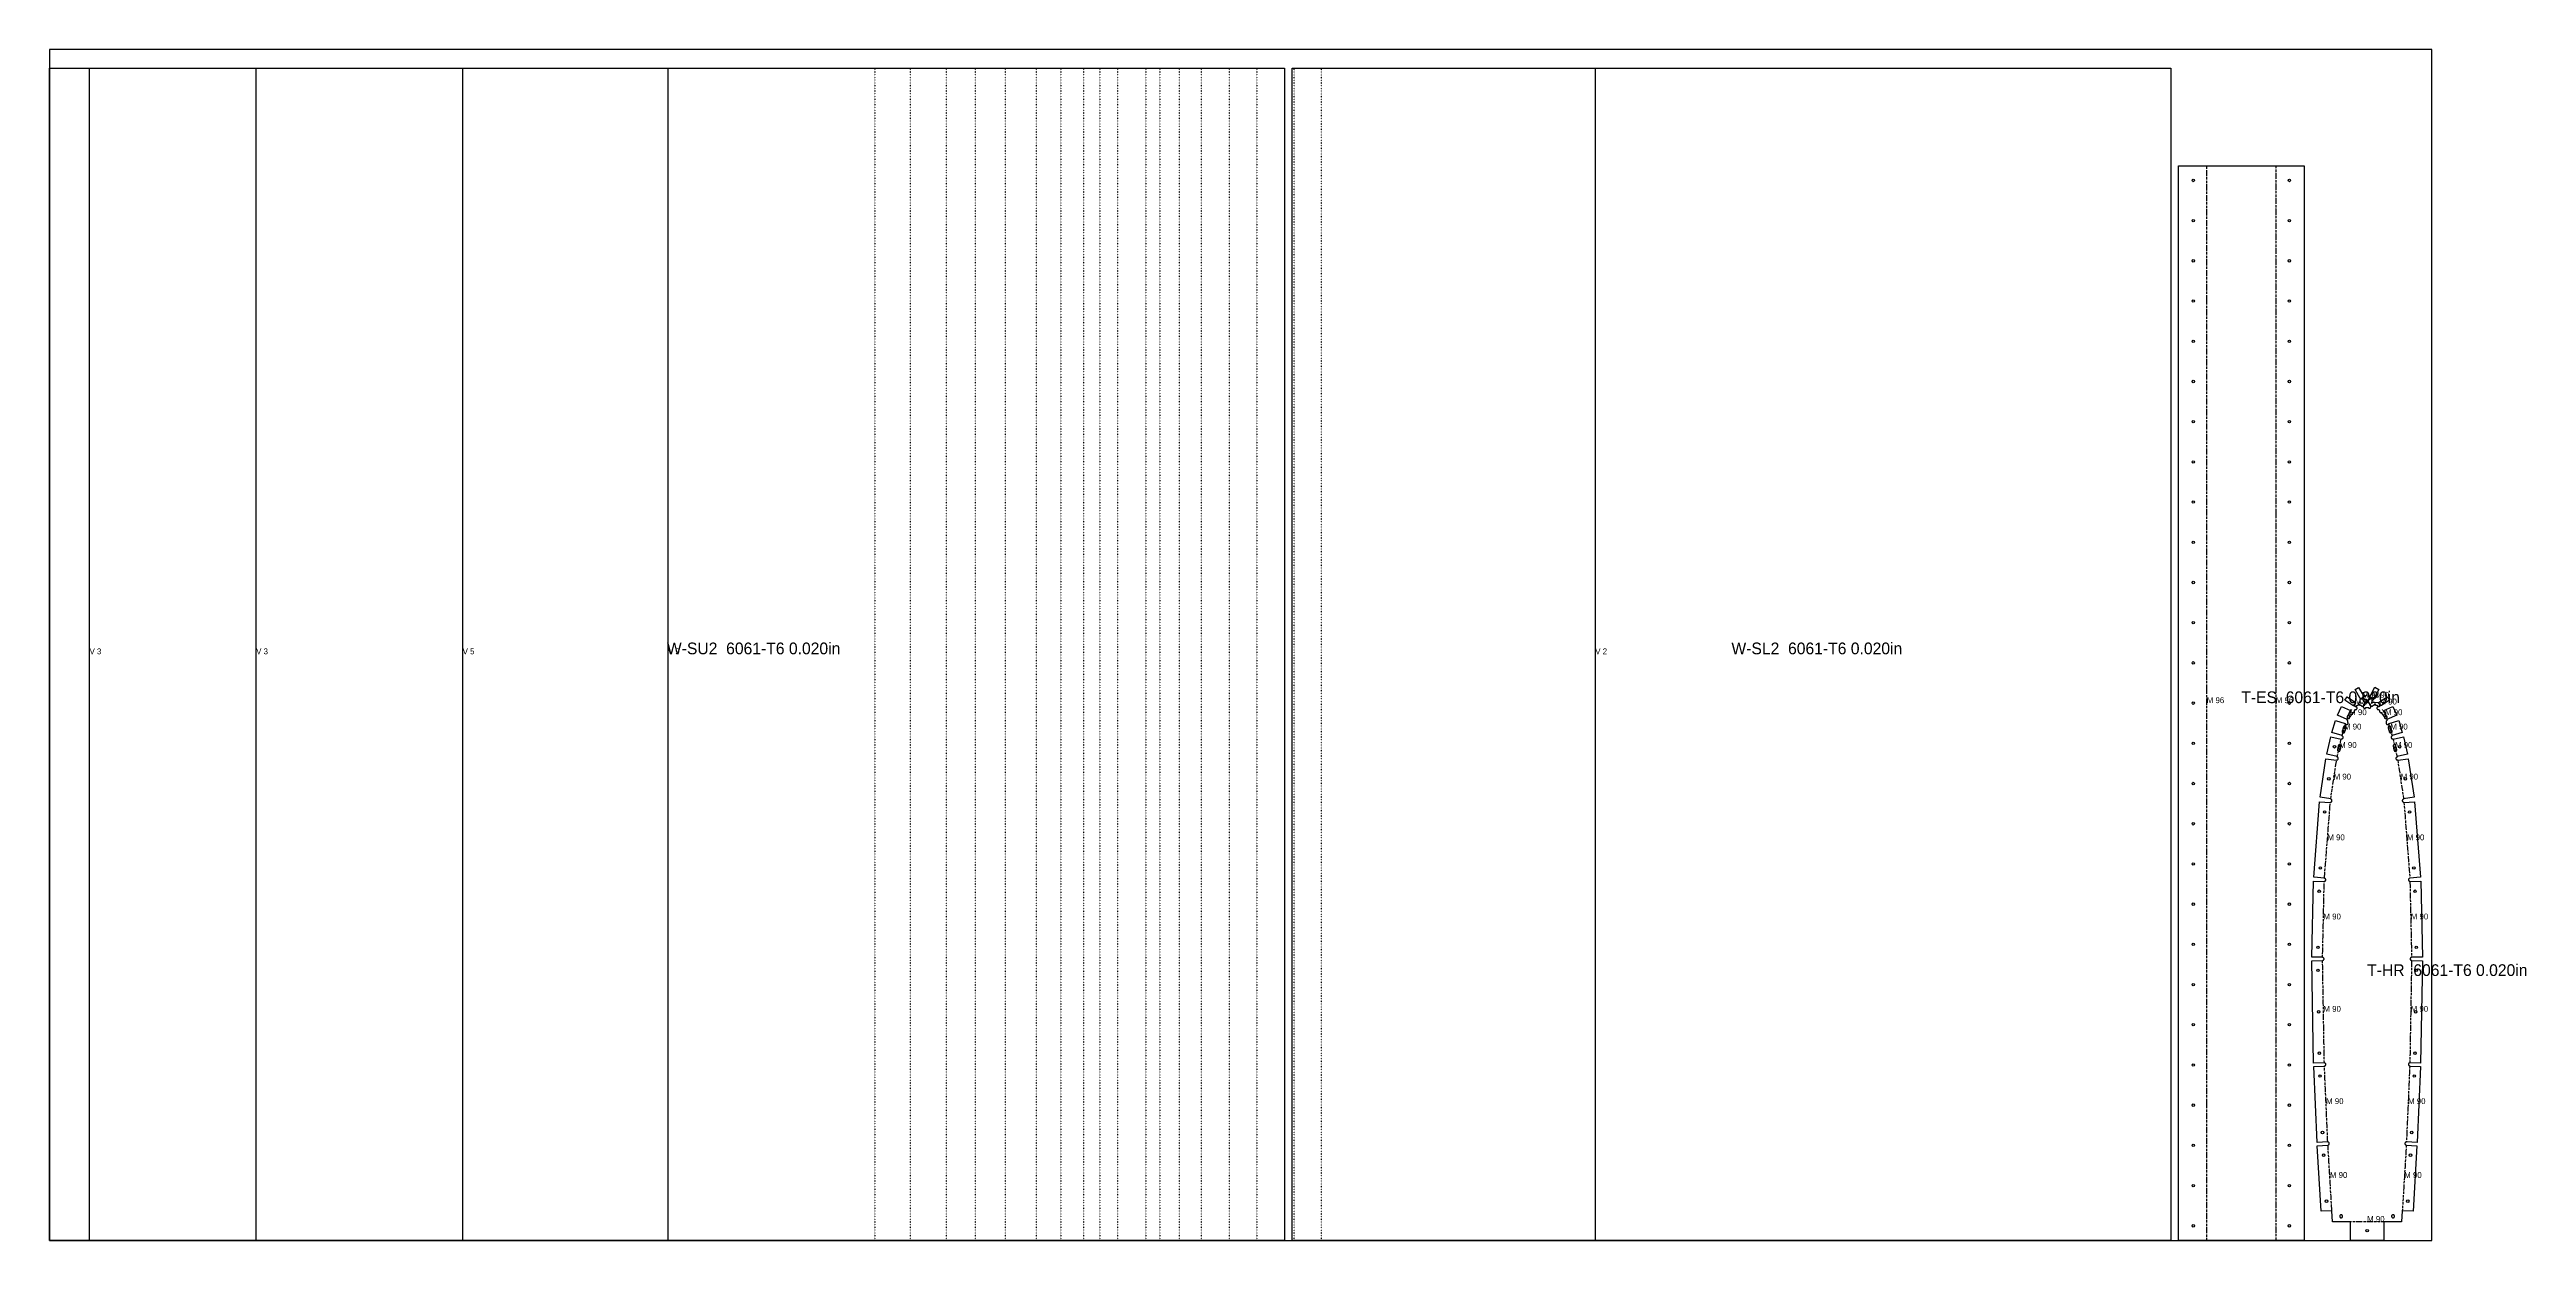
# Model space of a CAD drawing. Header units: millimetres. Extents: x 0 to 2535, y 0 to 1219.
import ezdxf

# ---------------------------------------------------------------- set-up
doc = ezdxf.new("R2010")
doc.units = ezdxf.units.MM
for name, pattern in [('DASHDOT', [3.556, 2.54, -0.508, 0, -0.508]), ('DASHED', [1.524, 1.27, -0.254]), ('DOT', [0.508, 0, -0.508])]:
    doc.linetypes.add(name, pattern=pattern)
for name, color, linetype in [('CUT', 7, 'CONTINUOUS'), ('ETCH', 8, 'CONTINUOUS'), ('HOLE', 6, 'CONTINUOUS'), ('MOUNTAIN', 5, 'DASHDOT'), ('ROLL', 3, 'DOT'), ('VALLEY', 1, 'DASHED')]:
    doc.layers.add(name, color=color, linetype=linetype)

msp = doc.modelspace()

# ---------------------------------------------------------------- linework, layer by layer
at = {"layer": 'CUT'}
for points in [[(1178.5, 0), (1178.5, 0), (0, 0), (0, 1200), (1263.7, 1200), (1263.7, 0), (1207.3, 0), (1178.5, 0)], [(1273.7, 0), (1273.7, 0), (1271.7, 0), (1271.7, 1200), (2170.8, 1200), (2170.8, 0), (1301.9, 0), (1273.7, 0)], [(2178.8, 1100), (2307.2, 1100), (2307.2, 0), (2178.8, 0), (2178.8, 1100)], [(2359, 547.3), (2359.1, 547.2), (2359.3, 547.1), (2359.4, 547), (2359.5, 547), (2359.6, 546.9), (2359.8, 546.9), (2359.9, 546.8), (2360.1, 546.8), (2360.2, 546.8), (2360.4, 546.8), (2360.5, 546.9), (2360.7, 546.9), (2360.8, 547), (2360.9, 547), (2361, 547.1), (2361.2, 547.2), (2361.3, 547.3), (2361.4, 547.4), (2361.4, 547.5), (2361.5, 547.7), (2361.6, 547.8), (2361.6, 547.9), (2361.6, 548), (2361.6, 548), (2361.8, 547.9), (2361.9, 547.9), (2362.1, 547.9), (2362.2, 547.9), (2362.4, 547.9), (2362.5, 548), (2362.7, 548), (2362.8, 548.1), (2362.9, 548.2), (2363, 548.3), (2363.1, 548.4), (2363.2, 548.5), (2363.3, 548.6), (2363.4, 548.7), (2363.4, 548.9), (2363.5, 549), (2363.5, 549.1), (2363.5, 548.9), (2363.6, 548.8), (2363.6, 548.6), (2363.7, 548.5), (2363.8, 548.4), (2363.9, 548.3), (2364, 548.2), (2364.2, 548.1), (2364.3, 548.1), (2364.4, 548), (2364.6, 548), (2364.7, 547.9), (2364.9, 547.9), (2365, 547.9), (2365.1, 547.9), (2365.3, 547.9), (2365.4, 548), (2365.5, 548), (2365.5, 548), (2365.5, 547.8), (2365.6, 547.7), (2365.7, 547.6), (2365.7, 547.4), (2365.8, 547.3), (2365.9, 547.2), (2366.1, 547.1), (2366.2, 547), (2366.3, 547), (2366.4, 546.9), (2366.6, 546.9), (2366.7, 546.8), (2366.9, 546.8), (2367, 546.8), (2367.2, 546.8), (2367.3, 546.9), (2367.5, 546.9), (2367.6, 547), (2367.7, 547), (2367.8, 547.1), (2368, 547.2), (2368.1, 547.3), (2368.2, 547.4), (2368.2, 547.5), (2368.3, 547.7), (2368.4, 547.8), (2368.4, 547.9), (2368.4, 548.1), (2368.5, 548.2), (2368.5, 548.4), (2368.4, 548.5), (2368.4, 548.7), (2368.4, 548.8), (2368.3, 549), (2368.3, 549.1), (2368.2, 549.1), (2368.3, 549.1), (2368.4, 549.1), (2368.6, 549.2), (2368.7, 549.2), (2368.9, 549.3), (2369, 549.3), (2369.1, 549.4), (2369.2, 549.5), (2369.3, 549.6), (2369.4, 549.7), (2369.5, 549.8), (2369.6, 550), (2369.6, 550.1), (2369.7, 550.2), (2369.7, 550.4), (2369.7, 550.5), (2369.7, 550.7), (2369.7, 550.8), (2369.7, 550.9), (2369.8, 550.9), (2369.9, 550.9), (2370.1, 551), (2370.2, 551.1), (2370.3, 551.2), (2370.4, 551.2), (2370.5, 551.3), (2370.6, 551.5), (2370.7, 551.6), (2370.8, 551.7), (2370.8, 551.8), (2370.9, 552), (2370.9, 552.1), (2370.9, 552.3), (2370.9, 552.4), (2370.9, 552.6), (2370.9, 552.7), (2370.8, 552.9), (2370.8, 553), (2370.7, 553.1), (2370.6, 553.2), (2370.6, 553.4), (2370.5, 553.5), (2370.3, 553.6), (2370.2, 553.6), (2370.1, 553.7), (2370, 553.8), (2369.8, 553.8), (2369.7, 553.8), (2369.5, 553.9), (2369.4, 553.9), (2369.2, 553.9), (2369.1, 553.8), (2368.9, 553.8), (2368.9, 553.8), (2368.9, 553.8), (2368.8, 553.9), (2368.8, 554.1), (2368.7, 554.2), (2368.6, 554.3), (2368.5, 554.4), (2368.4, 554.5), (2368.3, 554.6), (2368.2, 554.7), (2368.1, 554.8), (2367.9, 554.9), (2367.8, 554.9), (2367.6, 554.9), (2367.5, 554.9), (2367.4, 554.9), (2367.2, 554.9), (2367.1, 554.9), (2366.9, 554.9), (2366.8, 554.8), (2366.7, 554.7), (2366.5, 554.7), (2366.4, 554.6), (2366.3, 554.5), (2366.2, 554.4), (2366.1, 554.2), (2366.1, 554.1), (2366, 554), (2366, 553.8), (2366, 553.8), (2365.9, 553.9), (2365.9, 554.1), (2365.8, 554.2), (2365.7, 554.3), (2365.6, 554.4), (2365.5, 554.5), (2365.4, 554.6), (2365.3, 554.7), (2365.2, 554.8), (2365, 554.9), (2364.9, 554.9), (2364.7, 554.9), (2364.6, 554.9), (2364.5, 554.9), (2359.4, 563.9), (2363.1, 566), (2368.6, 556.6), (2368.6, 556.6), (2368.5, 556.5), (2368.4, 556.4), (2368.4, 556.3), (2368.3, 556.1), (2368.2, 556), (2368.2, 555.9), (2368.2, 555.7), (2368.1, 555.6), (2368.1, 555.4), (2368.2, 555.3), (2368.2, 555.1), (2368.2, 555), (2368.3, 554.8), (2368.3, 554.7), (2368.4, 554.6), (2368.5, 554.5), (2368.6, 554.4), (2368.7, 554.3), (2368.9, 554.2), (2369, 554.1), (2369.1, 554.1), (2369.3, 554), (2369.4, 554), (2369.5, 554), (2369.7, 554), (2369.8, 554), (2370, 554), (2370.1, 554.1), (2370.2, 554.1), (2370.2, 554), (2370.2, 553.9), (2370.3, 553.8), (2370.4, 553.6), (2370.4, 553.5), (2370.5, 553.4), (2370.6, 553.3), (2370.8, 553.2), (2370.9, 553.1), (2371, 553), (2371.1, 553), (2371.3, 552.9), (2371.4, 552.9), (2371.6, 552.9), (2371.7, 552.9), (2371.9, 552.9), (2372, 552.9), (2372.1, 553), (2372.3, 553), (2372.4, 553.1), (2372.5, 553.2), (2372.7, 553.3), (2372.8, 553.4), (2372.9, 553.5), (2372.9, 553.6), (2373, 553.7), (2373.1, 553.9), (2373.1, 554), (2373.1, 554), (2373.1, 554), (2373.3, 554), (2373.4, 554), (2373.6, 554), (2373.7, 554), (2373.9, 554), (2374, 554.1), (2374.1, 554.1), (2374.3, 554.2), (2374.4, 554.3), (2374.5, 554.3), (2374.6, 554.5), (2374.7, 554.6), (2374.8, 554.7), (2374.9, 554.8), (2374.9, 554.9), (2375, 555.1), (2375, 555.2), (2375, 555.4), (2375, 555.5), (2375, 555.7), (2375, 555.8), (2374.9, 556), (2374.9, 556.1), (2374.8, 556.2), (2374.7, 556.4), (2374.6, 556.5), (2374.5, 556.6), (2374.5, 556.6), (2379.6, 566.2), (2383.6, 564.1), (2378.8, 554.9), (2378.7, 554.9), (2378.6, 554.9), (2378.4, 554.9), (2378.3, 554.9), (2378.2, 554.8), (2378, 554.7), (2377.9, 554.7), (2377.8, 554.6), (2377.7, 554.5), (2377.6, 554.4), (2377.5, 554.2), (2377.4, 554.1), (2377.4, 554), (2377.3, 553.8), (2377.3, 553.8), (2377.3, 553.9), (2377.2, 554.1), (2377.2, 554.2), (2377.1, 554.3), (2377, 554.4), (2376.9, 554.5), (2376.8, 554.6), (2376.7, 554.7), (2376.5, 554.8), (2376.4, 554.9), (2376.3, 554.9), (2376.1, 554.9), (2376, 554.9), (2375.8, 554.9), (2375.7, 554.9), (2375.5, 554.9), (2375.4, 554.9), (2375.2, 554.8), (2375.1, 554.7), (2375, 554.7), (2374.9, 554.6), (2374.8, 554.5), (2374.7, 554.4), (2374.6, 554.2), (2374.5, 554.1), (2374.5, 554), (2374.4, 553.8), (2374.4, 553.8), (2374.4, 553.8), (2374.2, 553.8), (2374.1, 553.9), (2374, 553.9), (2373.8, 553.9), (2373.7, 553.8), (2373.5, 553.8), (2373.4, 553.7), (2373.3, 553.7), (2373.1, 553.6), (2373, 553.5), (2372.9, 553.4), (2372.8, 553.3), (2372.7, 553.2), (2372.7, 553), (2372.6, 552.9), (2372.6, 552.7), (2372.5, 552.6), (2372.5, 552.5), (2372.5, 552.3), (2372.5, 552.2), (2372.5, 552), (2372.6, 551.9), (2372.6, 551.7), (2372.7, 551.6), (2372.8, 551.5), (2372.9, 551.4), (2373, 551.3), (2373.1, 551.2), (2373.2, 551.1), (2373.4, 551), (2373.5, 551), (2373.6, 550.9), (2373.7, 550.9), (2373.7, 550.9), (2373.7, 550.7), (2373.7, 550.6), (2373.7, 550.4), (2373.7, 550.3), (2373.8, 550.1), (2373.8, 550), (2373.9, 549.9), (2374, 549.7), (2374.1, 549.6), (2374.2, 549.5), (2374.3, 549.4), (2374.4, 549.3), (2374.5, 549.3), (2374.7, 549.2), (2374.8, 549.2), (2375, 549.1), (2375.1, 549.1), (2375.2, 549.1), (2375.2, 549.1), (2375.1, 549), (2375.1, 548.8), (2375, 548.7), (2375, 548.6), (2375, 548.4), (2375, 548.3), (2375, 548.1), (2375, 548), (2375.1, 547.8), (2375.1, 547.7), (2375.2, 547.6), (2375.3, 547.4), (2375.4, 547.3), (2375.5, 547.2), (2375.6, 547.1), (2375.7, 547), (2375.8, 547), (2376, 546.9), (2376.1, 546.9), (2376.2, 546.8), (2376.4, 546.8), (2376.5, 546.8), (2376.7, 546.8), (2376.8, 546.9), (2377, 546.9), (2377.1, 547), (2377.2, 547), (2377.4, 547.1), (2377.5, 547.2), (2377.6, 547.3), (2377.7, 547.4), (2377.8, 547.5), (2377.8, 547.7), (2377.9, 547.8), (2377.9, 547.9), (2377.9, 548), (2378, 548), (2378.1, 547.9), (2378.2, 547.9), (2378.4, 547.9), (2378.5, 547.9), (2378.7, 547.9), (2378.8, 548), (2379, 548), (2379.1, 548.1), (2379.2, 548.2), (2379.3, 548.3), (2379.4, 548.4), (2379.5, 548.5), (2379.6, 548.6), (2379.7, 548.7), (2379.7, 548.9), (2379.8, 549), (2379.8, 549.1), (2379.8, 548.9), (2379.9, 548.8), (2380, 548.6), (2380, 548.5), (2380.1, 548.4), (2380.2, 548.3), (2380.3, 548.2), (2380.5, 548.1), (2380.6, 548.1), (2380.7, 548), (2380.9, 548), (2381, 547.9), (2381.2, 547.9), (2381.3, 547.9), (2381.5, 547.9), (2381.6, 547.9), (2381.7, 548), (2381.8, 548), (2381.8, 548), (2381.9, 547.8), (2381.9, 547.7), (2382, 547.6), (2382.1, 547.4), (2382.2, 547.3), (2382.3, 547.2), (2382.4, 547.1), (2382.5, 547), (2382.6, 547), (2382.8, 546.9), (2382.9, 546.9), (2383, 546.8), (2383.2, 546.8), (2383.3, 546.8), (2383.5, 546.8), (2383.6, 546.9), (2383.8, 546.9), (2383.9, 547), (2384, 547), (2384.2, 547.1), (2384.3, 547.2), (2384.4, 547.3), (2384.5, 547.4), (2384.6, 547.5), (2384.6, 547.7), (2384.7, 547.8), (2384.7, 547.9), (2384.8, 548.1), (2384.8, 548.2), (2384.8, 548.4), (2384.8, 548.5), (2384.7, 548.7), (2384.7, 548.8), (2384.6, 549), (2384.6, 549.1), (2384.5, 549.2), (2384.4, 549.3), (2384.3, 549.4), (2384.2, 549.5), (2384.1, 549.6), (2383.9, 549.7), (2383.8, 549.7), (2383.7, 549.8), (2383.5, 549.8), (2383.4, 549.8), (2383.3, 549.8), (2383.3, 549.8), (2383.4, 550), (2383.4, 550.1), (2383.5, 550.2), (2383.5, 550.4), (2383.5, 550.5), (2383.5, 550.6), (2392.2, 556.5), (2394.6, 553), (2386.5, 547.5), (2386.4, 547.6), (2386.3, 547.6), (2386.1, 547.7), (2386, 547.8), (2385.9, 547.8), (2385.7, 547.8), (2385.6, 547.8), (2385.4, 547.8), (2385.3, 547.8), (2385.1, 547.7), (2385, 547.7), (2384.9, 547.6), (2384.7, 547.5), (2384.6, 547.4), (2384.5, 547.3), (2384.4, 547.2), (2384.3, 547.1), (2384.3, 547), (2384.2, 546.8), (2384.2, 546.7), (2384.1, 546.5), (2384.1, 546.4), (2384.1, 546.2), (2384.1, 546.1), (2384.1, 546.1), (2384.1, 546.1), (2384, 546.1), (2383.9, 546.2), (2383.8, 546.3), (2383.6, 546.3), (2383.5, 546.3), (2383.3, 546.4), (2383.2, 546.4), (2383, 546.3), (2382.9, 546.3), (2382.7, 546.3), (2382.6, 546.2), (2382.5, 546.2), (2382.4, 546.1), (2382.2, 546), (2382.1, 545.9), (2382, 545.8), (2382, 545.6), (2381.9, 545.5), (2381.8, 545.4), (2381.8, 545.2), (2381.8, 545.1), (2381.7, 545), (2381.7, 544.8), (2381.8, 544.7), (2381.8, 544.5), (2381.8, 544.4), (2381.9, 544.2), (2381.9, 544.1), (2382, 544), (2382.1, 543.9), (2382.2, 543.8), (2382.3, 543.7), (2382.5, 543.6), (2382.6, 543.5), (2382.7, 543.5), (2382.9, 543.4), (2383, 543.4), (2383.1, 543.4), (2383.3, 543.4), (2383.4, 543.4), (2383.6, 543.4), (2383.7, 543.4), (2383.8, 543.5), (2383.8, 543.4), (2383.8, 543.3), (2383.9, 543.2), (2384, 543), (2384, 542.9), (2384.1, 542.8), (2384.2, 542.7), (2384.4, 542.6), (2384.5, 542.5), (2384.6, 542.4), (2384.7, 542.4), (2384.7, 542.4), (2384.6, 542.3), (2384.6, 542.1), (2384.5, 542), (2384.5, 541.8), (2384.5, 541.7), (2384.5, 541.5), (2384.6, 541.4), (2384.6, 541.2), (2384.7, 541.1), (2384.7, 541), (2384.8, 540.9), (2384.9, 540.7), (2385, 540.6), (2385.1, 540.5), (2385.2, 540.5), (2385.4, 540.4), (2385.5, 540.3), (2385.6, 540.3), (2385.8, 540.3), (2385.9, 540.2), (2386.1, 540.2), (2386.2, 540.2), (2386.4, 540.3), (2386.5, 540.3), (2386.6, 540.4), (2386.8, 540.4), (2386.8, 540.5), (2387, 540.4), (2387, 540.4), (2387, 540.4), (2387, 540.2), (2386.9, 540.1), (2386.9, 539.9), (2386.9, 539.8), (2386.9, 539.7), (2386.9, 539.5), (2386.9, 539.4), (2387, 539.2), (2387, 539.1), (2387.1, 539), (2387.2, 538.8), (2387.2, 538.7), (2387.3, 538.6), (2387.5, 538.5), (2387.6, 538.4), (2387.7, 538.4), (2387.8, 538.3), (2388, 538.3), (2388.1, 538.2), (2388.1, 538.2), (2388.1, 538.1), (2388.1, 537.9), (2388.1, 537.8), (2388.1, 537.6), (2388.1, 537.5), (2388.2, 537.3), (2388.3, 537.2), (2388.4, 537.1), (2388.4, 537), (2388.5, 536.9), (2388.7, 536.8), (2388.8, 536.7), (2388.9, 536.6), (2389, 536.6), (2389.2, 536.5), (2389.3, 536.5), (2389.5, 536.5), (2389.6, 536.5), (2389.6, 536.5), (2389.5, 536.3), (2389.4, 536.2), (2389.4, 536.1), (2389.4, 535.9), (2389.3, 535.8), (2389.3, 535.6), (2389.3, 535.5), (2389.4, 535.3), (2389.4, 535.2), (2389.5, 535), (2389.5, 534.9), (2389.6, 534.8), (2389.7, 534.7), (2389.8, 534.6), (2389.9, 534.5), (2390.1, 534.4), (2390.2, 534.3), (2390.3, 534.3), (2390.5, 534.2), (2390.6, 534.2), (2390.7, 534.2), (2390.9, 534.2), (2391, 534.2), (2391.2, 534.2), (2391.3, 534.3), (2391.5, 534.3), (2391.6, 534.4), (2391.7, 534.5), (2391.8, 534.5), (2391.9, 534.6), (2392, 534.8), (2392.1, 534.9), (2392.2, 535), (2392.2, 535.1), (2392.3, 535.3), (2392.3, 535.4), (2392.3, 535.6), (2392.3, 535.7), (2392.3, 535.9), (2392.3, 536), (2392.3, 536.2), (2392.2, 536.3), (2392.1, 536.4), (2392.1, 536.5), (2392, 536.7), (2391.9, 536.8), (2391.7, 536.9), (2391.6, 536.9), (2391.5, 537), (2391.4, 537.1), (2391.2, 537.1), (2391.1, 537.2), (2390.9, 537.2), (2390.8, 537.2), (2390.8, 537.2), (2390.9, 537.3), (2391, 537.4), (2391, 537.6), (2391, 537.7), (2391.1, 537.9), (2391.1, 538), (2391.1, 538.2), (2391, 538.3), (2391, 538.5), (2390.9, 538.6), (2390.9, 538.7), (2390.8, 538.8), (2390.7, 539), (2390.6, 539.1), (2390.5, 539.2), (2390.4, 539.2), (2390.2, 539.3), (2390.1, 539.3), (2390.2, 539.4), (2390.2, 539.5), (2390.3, 539.6), (2390.3, 539.8), (2390.3, 539.9), (2390.3, 540.1), (2390.3, 540.2), (2390.3, 540.4), (2390.2, 540.5), (2390.2, 540.6), (2390.1, 540.8), (2390, 540.9), (2389.9, 541), (2389.8, 541.1), (2389.7, 541.2), (2389.6, 541.3), (2389.5, 541.4), (2389.3, 541.4), (2389.2, 541.5), (2389.1, 541.5), (2389.1, 541.5), (2389.1, 541.7), (2389.1, 541.8), (2389.1, 542), (2389.1, 542.1), (2389, 542.2), (2389, 542.4), (2388.9, 542.5), (2388.9, 542.6), (2398.1, 546.7), (2402.1, 537.6), (2392.1, 533.2), (2392.3, 532.5), (2392.3, 532.5), (2392.2, 532.5), (2392.1, 532.4), (2391.9, 532.3), (2391.8, 532.3), (2391.7, 532.1), (2391.6, 532), (2391.5, 531.9), (2391.5, 531.8), (2391.4, 531.6), (2391.4, 531.5), (2391.3, 531.4), (2391.3, 531.2), (2391.3, 531.1), (2391.3, 530.9), (2391.4, 530.8), (2391.4, 530.6), (2391.5, 530.5), (2391.5, 530.4), (2391.4, 530.3), (2391.4, 530.2), (2391.3, 530.1), (2391.3, 529.9), (2391.2, 529.8), (2391.2, 529.6), (2391.2, 529.5), (2391.2, 529.3), (2391.3, 529.2), (2391.3, 529.1), (2391.4, 528.9), (2391.4, 528.8), (2391.5, 528.7), (2391.6, 528.6), (2391.7, 528.4), (2391.8, 528.4), (2391.9, 528.3), (2392.1, 528.2), (2392.2, 528.1), (2392.3, 528.1), (2392.5, 528.1), (2392.6, 528.1), (2392.8, 528.1), (2392.9, 528.1), (2393.1, 528.1), (2393.2, 528.1), (2393.3, 528.2), (2393.5, 528.3), (2393.6, 528.3), (2393.7, 528.4), (2393.8, 528.5), (2393.9, 528.6), (2394, 528.8), (2394.1, 528.9), (2394.1, 529), (2394.2, 529.2), (2394.2, 529.3), (2404.1, 532.3), (2407.8, 520.1), (2397.3, 516.8), (2397.5, 516.4), (2397.3, 516.4), (2397.2, 516.3), (2397.1, 516.2), (2397, 516.2), (2396.8, 516.1), (2396.7, 516), (2396.6, 515.9), (2396.6, 515.7), (2396.5, 515.6), (2396.4, 515.5), (2396.4, 515.3), (2396.4, 515.2), (2396.3, 515), (2396.3, 514.9), (2396.4, 514.7), (2396.4, 514.6), (2396.4, 514.5), (2396.5, 514.3), (2396.5, 514.2), (2396.6, 514.1), (2396.7, 514), (2396.8, 513.9), (2396.9, 513.8), (2397.1, 513.7), (2397.2, 513.6), (2397.3, 513.5), (2397.5, 513.5), (2397.6, 513.5), (2397.7, 513.5), (2397.9, 513.5), (2398, 513.5), (2398.2, 513.5), (2398.2, 513.5), (2398.3, 513.1), (2409, 515.5), (2413.1, 497.7), (2402.4, 495.3), (2402.5, 494.8), (2402.4, 494.8), (2402.2, 494.8), (2402.1, 494.7), (2402, 494.7), (2401.8, 494.6), (2401.7, 494.5), (2401.6, 494.4), (2401.5, 494.3), (2401.4, 494.1), (2401.4, 494), (2401.3, 493.9), (2401.3, 493.7), (2401.2, 493.6), (2401.2, 493.4), (2401.2, 493.3), (2401.2, 493.2), (2401.3, 493), (2401.3, 492.9), (2401.4, 492.7), (2401.4, 492.6), (2401.5, 492.5), (2401.6, 492.4), (2401.7, 492.3), (2401.8, 492.2), (2401.9, 492.1), (2402.1, 492), (2402.2, 492), (2402.3, 491.9), (2402.5, 491.9), (2402.6, 491.9), (2402.8, 491.9), (2402.9, 491.9), (2403, 491.9), (2403.1, 491.5), (2413.9, 493.1), (2419.9, 453.7), (2409.1, 452.1), (2409.1, 451.7), (2409.1, 451.6), (2408.9, 451.6), (2408.8, 451.6), (2408.6, 451.5), (2408.5, 451.5), (2408.4, 451.4), (2408.3, 451.3), (2408.2, 451.2), (2408.1, 451.1), (2408, 450.9), (2407.9, 450.8), (2407.9, 450.7), (2407.8, 450.5), (2407.8, 450.4), (2407.8, 450.3), (2407.8, 450.1), (2407.8, 450), (2407.8, 449.8), (2407.9, 449.7), (2407.9, 449.5), (2408, 449.4), (2408.1, 449.3), (2408.1, 449.2), (2408.3, 449.1), (2408.4, 449), (2408.5, 448.9), (2408.6, 448.8), (2408.8, 448.8), (2408.9, 448.7), (2409, 448.7), (2409.2, 448.7), (2409.3, 448.7), (2409.5, 448.7), (2409.5, 448.2), (2420.4, 449.1), (2426.4, 371.8), (2415.5, 371), (2415.5, 370.7), (2415.3, 370.7), (2415.2, 370.6), (2415.1, 370.6), (2414.9, 370.5), (2414.8, 370.5), (2414.7, 370.4), (2414.6, 370.3), (2414.4, 370.2), (2414.4, 370.1), (2414.3, 370), (2414.2, 369.8), (2414.1, 369.7), (2414.1, 369.5), (2414.1, 369.4), (2414, 369.3), (2414, 369.1), (2414.1, 369), (2414.1, 368.8), (2414.1, 368.7), (2414.2, 368.5), (2414.3, 368.4), (2414.3, 368.3), (2414.4, 368.2), (2414.5, 368.1), (2414.6, 368), (2414.8, 367.9), (2414.9, 367.8), (2415, 367.8), (2415.2, 367.7), (2415.3, 367.7), (2415.5, 367.7), (2415.6, 367.7), (2415.6, 367.7), (2415.6, 367.3), (2426.6, 367.6), (2428.3, 290.1), (2417.3, 289.9), (2417.3, 289.7), (2417.3, 289.7), (2417.1, 289.7), (2417, 289.6), (2416.9, 289.6), (2416.7, 289.5), (2416.6, 289.5), (2416.5, 289.4), (2416.3, 289.3), (2416.2, 289.2), (2416.1, 289.1), (2416.1, 289), (2416, 288.8), (2415.9, 288.7), (2415.9, 288.6), (2415.9, 288.4), (2415.8, 288.3), (2415.8, 288.1), (2415.9, 288), (2415.9, 287.8), (2415.9, 287.7), (2416, 287.5), (2416, 287.4), (2416.1, 287.3), (2416.2, 287.2), (2416.3, 287.1), (2416.4, 287), (2416.6, 286.9), (2416.7, 286.8), (2416.8, 286.8), (2417, 286.7), (2417.1, 286.7), (2417.3, 286.7), (2417.4, 286.7), (2417.3, 286.4), (2428.3, 286.2), (2426.5, 181.6), (2415.5, 181.8), (2415.5, 181.7), (2415.4, 181.7), (2415.3, 181.7), (2415.1, 181.6), (2415, 181.6), (2414.9, 181.5), (2414.7, 181.5), (2414.6, 181.4), (2414.5, 181.3), (2414.4, 181.2), (2414.3, 181.1), (2414.2, 181), (2414.1, 180.8), (2414.1, 180.7), (2414, 180.6), (2414, 180.4), (2414, 180.3), (2414, 180.1), (2414, 180), (2414, 179.8), (2414.1, 179.7), (2414.1, 179.5), (2414.2, 179.4), (2414.3, 179.3), (2414.4, 179.2), (2414.5, 179.1), (2414.6, 179), (2414.7, 178.9), (2414.8, 178.8), (2415, 178.8), (2415.1, 178.7), (2415.3, 178.7), (2415.4, 178.7), (2415.5, 178.7), (2415.4, 178.5), (2426.4, 178), (2423, 100.3), (2412, 100.8), (2412, 100.7), (2411.9, 100.7), (2411.7, 100.7), (2411.6, 100.6), (2411.5, 100.6), (2411.3, 100.5), (2411.2, 100.5), (2411.1, 100.4), (2411, 100.3), (2410.8, 100.2), (2410.8, 100.1), (2410.7, 100), (2410.6, 99.8), (2410.5, 99.7), (2410.5, 99.6), (2410.5, 99.4), (2410.4, 99.3), (2410.4, 99.1), (2410.5, 99), (2410.5, 98.8), (2410.5, 98.7), (2410.6, 98.5), (2410.7, 98.4), (2410.7, 98.3), (2410.8, 98.2), (2410.9, 98.1), (2411, 98), (2411.2, 97.9), (2411.3, 97.8), (2411.4, 97.8), (2411.6, 97.7), (2411.7, 97.7), (2411.9, 97.7), (2411.9, 97.7), (2411.9, 97.6), (2422.8, 96.9), (2418.8, 29.9), (2407.8, 30.5), (2407.1, 19), (2388.8, 19), (2388.8, 0), (2354.7, 0), (2354.7, 19), (2336.4, 19), (2335.7, 30.5), (2324.8, 29.9), (2320.7, 96.9), (2331.7, 97.6), (2331.7, 97.7), (2331.8, 97.7), (2332, 97.7), (2332.1, 97.8), (2332.2, 97.8), (2332.4, 97.9), (2332.5, 98), (2332.6, 98), (2332.7, 98.2), (2332.8, 98.3), (2332.9, 98.4), (2333, 98.5), (2333, 98.7), (2333.1, 98.8), (2333.1, 98.9), (2333.1, 99.1), (2333.1, 99.2), (2333.1, 99.4), (2333.1, 99.5), (2333, 99.7), (2333, 99.8), (2332.9, 99.9), (2332.8, 100.1), (2332.7, 100.2), (2332.6, 100.3), (2332.5, 100.4), (2332.4, 100.4), (2332.3, 100.5), (2332.1, 100.6), (2332, 100.6), (2331.8, 100.7), (2331.7, 100.7), (2331.6, 100.7), (2331.5, 100.7), (2331.5, 100.8), (2320.6, 100.3), (2317.2, 178), (2328.1, 178.5), (2328.1, 178.7), (2328.1, 178.7), (2328.3, 178.7), (2328.4, 178.7), (2328.6, 178.8), (2328.7, 178.8), (2328.8, 178.9), (2328.9, 179), (2329.1, 179), (2329.2, 179.2), (2329.3, 179.3), (2329.3, 179.4), (2329.4, 179.5), (2329.5, 179.7), (2329.5, 179.8), (2329.5, 179.9), (2329.6, 180.1), (2329.6, 180.2), (2329.6, 180.4), (2329.5, 180.5), (2329.5, 180.7), (2329.4, 180.8), (2329.4, 180.9), (2329.3, 181.1), (2329.2, 181.2), (2329.1, 181.3), (2329, 181.4), (2328.8, 181.4), (2328.7, 181.5), (2328.6, 181.6), (2328.4, 181.6), (2328.3, 181.7), (2328.2, 181.7), (2328, 181.7), (2328, 181.8), (2317, 181.6), (2315.2, 286.2), (2326.2, 286.4), (2326.2, 286.7), (2326.3, 286.7), (2326.4, 286.7), (2326.6, 286.7), (2326.7, 286.8), (2326.8, 286.8), (2327, 286.9), (2327.1, 287), (2327.2, 287), (2327.3, 287.2), (2327.4, 287.3), (2327.5, 287.4), (2327.6, 287.5), (2327.6, 287.6), (2327.7, 287.8), (2327.7, 287.9), (2327.7, 288.1), (2327.7, 288.2), (2327.7, 288.4), (2327.7, 288.5), (2327.6, 288.7), (2327.6, 288.8), (2327.5, 288.9), (2327.4, 289.1), (2327.3, 289.2), (2327.2, 289.3), (2327.1, 289.4), (2327, 289.4), (2326.9, 289.5), (2326.7, 289.6), (2326.6, 289.6), (2326.5, 289.7), (2326.3, 289.7), (2326.2, 289.7), (2326.2, 289.9), (2315.3, 290.1), (2317, 367.6), (2327.9, 367.3), (2327.9, 367.7), (2328.1, 367.7), (2328.2, 367.7), (2328.4, 367.7), (2328.5, 367.8), (2328.6, 367.8), (2328.8, 367.9), (2328.9, 368), (2329, 368), (2329.1, 368.1), (2329.2, 368.3), (2329.3, 368.4), (2329.4, 368.5), (2329.4, 368.6), (2329.5, 368.8), (2329.5, 368.9), (2329.5, 369.1), (2329.5, 369.2), (2329.5, 369.4), (2329.5, 369.5), (2329.4, 369.7), (2329.4, 369.8), (2329.3, 369.9), (2329.2, 370), (2329.1, 370.2), (2329, 370.3), (2328.9, 370.4), (2328.8, 370.4), (2328.7, 370.5), (2328.5, 370.6), (2328.4, 370.6), (2328.2, 370.6), (2328.1, 370.7), (2328.1, 370.7), (2328.1, 371), (2317.2, 371.8), (2323.1, 449.1), (2334.1, 448.2), (2334.1, 448.7), (2334.2, 448.7), (2334.3, 448.7), (2334.5, 448.7), (2334.6, 448.7), (2334.8, 448.7), (2334.9, 448.8), (2335, 448.9), (2335.2, 448.9), (2335.3, 449), (2335.4, 449.1), (2335.5, 449.3), (2335.6, 449.4), (2335.6, 449.5), (2335.7, 449.6), (2335.7, 449.8), (2335.8, 449.9), (2335.8, 450.1), (2335.8, 450.2), (2335.8, 450.4), (2335.7, 450.5), (2335.7, 450.7), (2335.7, 450.8), (2335.6, 450.9), (2335.5, 451), (2335.4, 451.2), (2335.3, 451.3), (2335.2, 451.4), (2335.1, 451.4), (2334.9, 451.5), (2334.8, 451.6), (2334.7, 451.6), (2334.5, 451.6), (2334.4, 451.7), (2334.5, 452.1), (2323.7, 453.7), (2329.6, 493.1), (2340.5, 491.5), (2340.5, 491.9), (2340.6, 491.9), (2340.8, 491.9), (2340.9, 491.9), (2341, 491.9), (2341.2, 491.9), (2341.3, 491.9), (2341.5, 492), (2341.6, 492.1), (2341.7, 492.1), (2341.8, 492.2), (2341.9, 492.3), (2342, 492.5), (2342.1, 492.6), (2342.2, 492.7), (2342.2, 492.8), (2342.3, 493), (2342.3, 493.1), (2342.3, 493.3), (2342.3, 493.4), (2342.3, 493.6), (2342.3, 493.7), (2342.3, 493.8), (2342.2, 494), (2342.1, 494.1), (2342.1, 494.2), (2342, 494.4), (2341.9, 494.5), (2341.7, 494.6), (2341.6, 494.6), (2341.5, 494.7), (2341.4, 494.8), (2341.2, 494.8), (2341.1, 494.8), (2341.2, 495.3), (2330.5, 497.7), (2334.5, 515.5), (2345.2, 513.1), (2345.3, 513.5), (2345.3, 513.5), (2345.5, 513.5), (2345.6, 513.5), (2345.8, 513.5), (2345.9, 513.5), (2346.1, 513.5), (2346.2, 513.5), (2346.3, 513.6), (2346.5, 513.7), (2346.6, 513.7), (2346.7, 513.8), (2346.8, 513.9), (2346.9, 514), (2347, 514.2), (2347.1, 514.3), (2347.1, 514.4), (2347.2, 514.6), (2347.2, 514.7), (2347.2, 514.9), (2347.2, 515), (2347.2, 515.2), (2347.2, 515.3), (2347.1, 515.4), (2347.1, 515.6), (2347, 515.7), (2346.9, 515.8), (2346.8, 515.9), (2346.7, 516.1), (2346.6, 516.1), (2346.5, 516.2), (2346.4, 516.3), (2346.2, 516.4), (2346.1, 516.4), (2346.1, 516.4), (2346.2, 516.8), (2335.7, 520.1), (2339.5, 532.3), (2349.4, 529.3), (2349.4, 529.2), (2349.4, 529.1), (2349.5, 528.9), (2349.6, 528.8), (2349.6, 528.7), (2349.7, 528.6), (2349.8, 528.4), (2349.9, 528.4), (2350.1, 528.3), (2350.2, 528.2), (2350.3, 528.1), (2350.5, 528.1), (2350.6, 528.1), (2350.8, 528.1), (2350.9, 528.1), (2351, 528.1), (2351.2, 528.1), (2351.3, 528.1), (2351.5, 528.2), (2351.6, 528.3), (2351.7, 528.3), (2351.8, 528.4), (2351.9, 528.5), (2352, 528.6), (2352.1, 528.8), (2352.2, 528.9), (2352.3, 529), (2352.3, 529.2), (2352.3, 529.3), (2352.3, 529.5), (2352.3, 529.6), (2352.3, 529.8), (2352.3, 529.9), (2352.3, 530), (2352.2, 530.2), (2352.1, 530.3), (2352.1, 530.4), (2352.1, 530.5), (2352.1, 530.6), (2352.2, 530.7), (2352.2, 530.9), (2352.2, 531), (2352.2, 531.2), (2352.2, 531.3), (2352.2, 531.5), (2352.2, 531.6), (2352.1, 531.8), (2352, 531.9), (2352, 532), (2351.9, 532.1), (2351.8, 532.2), (2351.6, 532.3), (2351.5, 532.4), (2351.4, 532.5), (2351.3, 532.5), (2351.2, 532.5), (2351.5, 533.2), (2341.4, 537.6), (2345.4, 546.7), (2354.7, 542.6), (2354.7, 542.5), (2354.6, 542.4), (2354.5, 542.3), (2354.5, 542.1), (2354.5, 542), (2354.5, 541.8), (2354.5, 541.7), (2354.5, 541.6), (2354.5, 541.5), (2354.4, 541.5), (2354.3, 541.4), (2354.1, 541.4), (2354, 541.3), (2353.9, 541.2), (2353.8, 541.1), (2353.7, 541), (2353.6, 540.9), (2353.5, 540.8), (2353.4, 540.7), (2353.3, 540.5), (2353.3, 540.4), (2353.3, 540.2), (2353.3, 540.1), (2353.3, 540), (2353.3, 539.8), (2353.3, 539.7), (2353.3, 539.5), (2353.4, 539.4), (2353.4, 539.3), (2353.4, 539.3), (2353.2, 539.3), (2353.1, 539.2), (2353, 539.1), (2352.9, 539), (2352.8, 538.9), (2352.7, 538.7), (2352.6, 538.6), (2352.6, 538.5), (2352.5, 538.3), (2352.5, 538.2), (2352.5, 538.1), (2352.5, 537.9), (2352.5, 537.8), (2352.5, 537.6), (2352.6, 537.5), (2352.6, 537.3), (2352.7, 537.2), (2352.7, 537.2), (2352.7, 537.2), (2352.5, 537.2), (2352.4, 537.1), (2352.2, 537.1), (2352.1, 537), (2352, 537), (2351.8, 536.9), (2351.7, 536.8), (2351.6, 536.7), (2351.5, 536.6), (2351.4, 536.5), (2351.4, 536.3), (2351.3, 536.2), (2351.3, 536.1), (2351.2, 535.9), (2351.2, 535.8), (2351.2, 535.6), (2351.2, 535.5), (2351.3, 535.3), (2351.3, 535.2), (2351.4, 535), (2351.4, 534.9), (2351.5, 534.8), (2351.6, 534.7), (2351.7, 534.6), (2351.8, 534.5), (2351.9, 534.4), (2352.1, 534.3), (2352.2, 534.3), (2352.3, 534.2), (2352.5, 534.2), (2352.6, 534.2), (2352.8, 534.2), (2352.9, 534.2), (2353.1, 534.2), (2353.2, 534.3), (2353.3, 534.3), (2353.5, 534.4), (2353.6, 534.5), (2353.7, 534.5), (2353.8, 534.6), (2353.9, 534.8), (2354, 534.9), (2354.1, 535), (2354.1, 535.1), (2354.2, 535.3), (2354.2, 535.4), (2354.2, 535.6), (2354.2, 535.7), (2354.2, 535.9), (2354.2, 536), (2354.1, 536.2), (2354.1, 536.3), (2354, 536.4), (2354, 536.5), (2354.1, 536.5), (2354.2, 536.5), (2354.3, 536.5), (2354.5, 536.5), (2354.6, 536.6), (2354.8, 536.7), (2354.9, 536.7), (2355, 536.8), (2355.1, 536.9), (2355.2, 537.1), (2355.3, 537.2), (2355.3, 537.3), (2355.4, 537.4), (2355.4, 537.6), (2355.5, 537.7), (2355.5, 537.9), (2355.5, 538), (2355.5, 538.2), (2355.5, 538.2), (2355.5, 538.3), (2355.7, 538.3), (2355.8, 538.3), (2355.9, 538.4), (2356.1, 538.5), (2356.2, 538.6), (2356.3, 538.7), (2356.4, 538.8), (2356.5, 538.9), (2356.5, 539.1), (2356.6, 539.2), (2356.6, 539.3), (2356.7, 539.5), (2356.7, 539.6), (2356.7, 539.8), (2356.7, 539.9), (2356.7, 540.1), (2356.6, 540.2), (2356.6, 540.3), (2356.5, 540.4), (2356.6, 540.4), (2356.7, 540.4), (2356.8, 540.4), (2356.9, 540.3), (2357, 540.3), (2357.2, 540.3), (2357.3, 540.2), (2357.5, 540.2), (2357.6, 540.2), (2357.8, 540.3), (2357.9, 540.3), (2358, 540.4), (2358.2, 540.4), (2358.3, 540.5), (2358.4, 540.6), (2358.5, 540.7), (2358.6, 540.8), (2358.7, 540.9), (2358.8, 541.1), (2358.8, 541.2), (2358.9, 541.4), (2358.9, 541.5), (2358.9, 541.6), (2358.9, 541.8), (2358.9, 541.9), (2358.9, 542.1), (2358.8, 542.2), (2358.8, 542.4), (2358.8, 542.4), (2358.8, 542.4), (2358.9, 542.5), (2359.1, 542.6), (2359.2, 542.7), (2359.3, 542.8), (2359.4, 542.9), (2359.5, 543), (2359.5, 543.1), (2359.6, 543.3), (2359.6, 543.4), (2359.6, 543.4), (2359.7, 543.4), (2359.8, 543.4), (2360, 543.4), (2360.1, 543.4), (2360.2, 543.4), (2360.4, 543.4), (2360.5, 543.4), (2360.7, 543.5), (2360.8, 543.6), (2360.9, 543.6), (2361, 543.7), (2361.1, 543.8), (2361.2, 544), (2361.3, 544.1), (2361.4, 544.2), (2361.4, 544.3), (2361.5, 544.5), (2361.5, 544.6), (2361.5, 544.8), (2361.5, 544.9), (2361.5, 545.1), (2361.5, 545.2), (2361.5, 545.4), (2361.4, 545.5), (2361.3, 545.6), (2361.3, 545.7), (2361.2, 545.9), (2361.1, 546), (2360.9, 546.1), (2360.8, 546.1), (2360.7, 546.2), (2360.6, 546.3), (2360.4, 546.3), (2360.3, 546.3), (2360.1, 546.4), (2360, 546.4), (2359.8, 546.3), (2359.7, 546.3), (2359.6, 546.3), (2359.4, 546.2), (2359.4, 546.4), (2359.4, 546.5), (2359.4, 546.6), (2359.4, 546.8), (2359.3, 546.9), (2359.2, 547.1), (2359.1, 547.2), (2359.1, 547.3), (2359, 547.4), (2358.8, 547.5), (2358.7, 547.6), (2358.6, 547.6), (2358.5, 547.7), (2358.3, 547.8), (2358.2, 547.8), (2358, 547.8), (2357.9, 547.8), (2357.7, 547.8), (2357.6, 547.8), (2357.4, 547.7), (2357.3, 547.7), (2357.2, 547.6), (2357.1, 547.5), (2357, 547.5), (2349, 553), (2351.3, 556.5), (2359.9, 550.7), (2359.9, 550.6), (2359.9, 550.4), (2360, 550.3), (2360, 550.1), (2360.1, 550), (2360.1, 549.9), (2360.2, 549.8), (2360.1, 549.8), (2360, 549.8), (2359.8, 549.8), (2359.7, 549.7), (2359.5, 549.7), (2359.4, 549.6), (2359.3, 549.5), (2359.2, 549.4), (2359.1, 549.3), (2359, 549.2), (2358.9, 549.1), (2358.8, 549), (2358.8, 548.8), (2358.7, 548.7), (2358.7, 548.6), (2358.7, 548.4), (2358.7, 548.3), (2358.7, 548.1), (2358.7, 548), (2358.7, 547.8), (2358.8, 547.7), (2358.9, 547.6), (2358.9, 547.4), (2359, 547.3)], [(2371.2, 558), (2371.1, 558), (2371.4, 558.2), (2371.6, 558), (2371.6, 558), (2371.4, 558), (2371.3, 558), (2371.2, 558)], [(2355.9, 543.3), (2356, 543.3), (2356, 543.3), (2355.9, 543.3), (2355.9, 543.3)], [(2356.7, 543.1), (2356.7, 543.1), (2356.7, 543.1), (2356.7, 543.1)], [(2363.3, 550.2), (2363.3, 550.2), (2363.4, 550.2), (2363.5, 550.2), (2363.6, 550.2), (2363.7, 550.3), (2363.7, 550.2), (2363.6, 550.1), (2363.5, 549.9), (2363.5, 549.8), (2363.5, 549.8), (2363.4, 549.9), (2363.4, 550), (2363.3, 550.2)], [(2364.9, 550.9), (2364.9, 550.9), (2364.7, 550.9), (2364.6, 550.9), (2364.5, 550.8), (2364.6, 550.9), (2364.6, 551), (2364.7, 551.2), (2364.7, 551.3), (2364.8, 551.3), (2364.8, 551.2), (2364.8, 551.1), (2364.9, 550.9), (2364.9, 550.9)], [(2366.9, 550), (2366.9, 549.9), (2367, 549.8), (2366.9, 549.8), (2366.8, 549.8), (2366.6, 549.8), (2366.5, 549.7), (2366.4, 549.7), (2366.4, 549.8), (2366.4, 549.9), (2366.3, 550), (2366.2, 550.2), (2366.2, 550.2), (2366.3, 550.2), (2366.4, 550.2), (2366.6, 550.2), (2366.7, 550.3), (2366.8, 550.3), (2366.8, 550.3), (2366.8, 550.1), (2366.9, 550)], [(2374.2, 547.8), (2374.3, 547.8), (2374.3, 547.9), (2374.4, 548.1), (2374.4, 548.2), (2374.5, 548.4), (2374.5, 548.5), (2374.5, 548.6), (2374.5, 548.8), (2374.4, 548.9), (2374.4, 549.1), (2374.3, 549.2), (2374.3, 549.3), (2374.2, 549.5), (2374.1, 549.6), (2374, 549.7), (2373.9, 549.8), (2373.8, 549.9), (2373.6, 549.9), (2373.5, 550), (2373.4, 550), (2373.3, 550.1), (2373.3, 550.1), (2373.3, 550.3), (2373.3, 550.4), (2373.3, 550.5), (2373.2, 550.7), (2373.2, 550.8), (2373.1, 551), (2373.1, 551.1), (2373, 551.2), (2372.9, 551.3), (2372.8, 551.4), (2372.7, 551.5), (2372.6, 551.6), (2372.4, 551.7), (2372.3, 551.7), (2372.2, 551.8), (2372, 551.8), (2371.9, 551.8), (2371.7, 551.8), (2371.6, 551.8), (2371.4, 551.8), (2371.3, 551.8), (2371.2, 551.7), (2371, 551.6), (2370.9, 551.6), (2370.8, 551.5), (2370.7, 551.4), (2370.6, 551.2), (2370.5, 551.1), (2370.4, 551), (2370.4, 550.9), (2370.3, 550.7), (2370.3, 550.6), (2370.3, 550.4), (2370.3, 550.3), (2370.3, 550.1), (2370.3, 550.1), (2370.2, 550.1), (2370.1, 550), (2370, 550), (2369.8, 549.9), (2369.7, 549.8), (2369.6, 549.7), (2369.5, 549.6), (2369.4, 549.5), (2369.3, 549.4), (2369.2, 549.2), (2369.2, 549.1), (2369.1, 549), (2369.1, 548.8), (2369.1, 548.7), (2369.1, 548.5), (2369.1, 548.4), (2369.1, 548.2), (2369.2, 548.1), (2369.2, 548), (2369.3, 547.8), (2369.3, 547.8), (2369.3, 547.8), (2369.1, 547.8), (2369, 547.8), (2368.8, 547.7), (2368.7, 547.7), (2368.6, 547.6), (2368.4, 547.5), (2368.3, 547.4), (2368.2, 547.3), (2368.1, 547.2), (2368, 547.1), (2368, 547), (2367.9, 546.8), (2367.9, 546.7), (2367.8, 546.5), (2367.8, 546.4), (2367.8, 546.2), (2367.8, 546.1), (2367.9, 546), (2367.9, 545.8), (2367.9, 545.7), (2368, 545.5), (2368.1, 545.4), (2368.2, 545.3), (2368.3, 545.2), (2368.4, 545.1), (2368.5, 545), (2368.7, 545), (2368.8, 544.9), (2368.9, 544.8), (2369.1, 544.8), (2369.2, 544.8), (2369.4, 544.8), (2369.5, 544.8), (2369.7, 544.8), (2369.8, 544.9), (2369.9, 544.9), (2370.1, 545), (2370.2, 545.1), (2370.3, 545.2), (2370.4, 545.3), (2370.5, 545.4), (2370.6, 545.5), (2370.7, 545.6), (2370.7, 545.8), (2370.7, 545.8), (2370.8, 545.7), (2370.9, 545.6), (2371, 545.6), (2371.1, 545.5), (2371.3, 545.4), (2371.4, 545.4), (2371.5, 545.4), (2371.7, 545.3), (2371.8, 545.3), (2372, 545.4), (2372.1, 545.4), (2372.3, 545.4), (2372.4, 545.5), (2372.5, 545.5), (2372.7, 545.6), (2372.8, 545.7), (2372.8, 545.8), (2372.9, 545.7), (2373, 545.5), (2373, 545.4), (2373.1, 545.3), (2373.2, 545.2), (2373.3, 545.1), (2373.5, 545), (2373.6, 545), (2373.7, 544.9), (2373.9, 544.8), (2374, 544.8), (2374.2, 544.8), (2374.3, 544.8), (2374.5, 544.8), (2374.6, 544.8), (2374.7, 544.9), (2374.9, 544.9), (2375, 545), (2375.1, 545.1), (2375.2, 545.2), (2375.3, 545.3), (2375.4, 545.4), (2375.5, 545.5), (2375.6, 545.6), (2375.7, 545.8), (2375.7, 545.9), (2375.7, 546.1), (2375.7, 546.2), (2375.7, 546.4), (2375.7, 546.5), (2375.7, 546.6), (2375.7, 546.8), (2375.6, 546.9), (2375.5, 547.1), (2375.5, 547.2), (2375.4, 547.3), (2375.3, 547.4), (2375.2, 547.5), (2375, 547.6), (2374.9, 547.6), (2374.8, 547.7), (2374.6, 547.8), (2374.5, 547.8), (2374.3, 547.8), (2374.2, 547.8)], [(2370.2, 557.3), (2370.2, 557.2), (2370.1, 557.1), (2370, 556.9), (2370, 556.9), (2370, 556.9), (2369.9, 557), (2369.7, 557), (2369.6, 557), (2369.4, 557), (2369.3, 556.9), (2369.2, 556.9), (2370.5, 557.6), (2370.4, 557.6), (2370.3, 557.5), (2370.2, 557.3)], [(2373, 556.9), (2373, 556.9), (2372.9, 557), (2372.9, 557.2), (2372.8, 557.3), (2372.7, 557.4), (2372.7, 557.5), (2373.6, 557), (2373.6, 557), (2373.5, 557), (2373.3, 557), (2373.2, 556.9), (2373, 556.9), (2373, 556.9)], [(2376.6, 550.1), (2376.7, 550.2), (2376.7, 550.3), (2376.7, 550.2), (2376.8, 550.2), (2377, 550.2), (2377.1, 550.2), (2377.1, 550.2), (2377, 550.1), (2376.9, 549.9), (2376.9, 549.8), (2376.9, 549.8), (2376.9, 549.8), (2376.7, 549.8), (2376.6, 549.8), (2376.5, 549.8), (2376.5, 549.8), (2376.6, 550), (2376.6, 550.1)], [(2378.3, 550.9), (2378.4, 551), (2378.5, 551.2), (2378.5, 551.3), (2378.5, 551.3), (2378.6, 551.2), (2378.6, 551.1), (2378.7, 550.9), (2378.7, 550.8), (2378.7, 550.9), (2378.6, 550.9), (2378.4, 550.9), (2378.3, 550.9), (2378.3, 550.9)], [(2380, 550.2), (2379.9, 550.1), (2379.8, 549.9), (2379.8, 549.8), (2379.8, 549.8), (2379.8, 549.9), (2379.7, 550), (2379.6, 550.2), (2379.6, 550.3), (2379.6, 550.2), (2379.7, 550.2), (2379.9, 550.2), (2380, 550.2), (2380, 550.2)], [(2386.7, 543.1), (2386.9, 543.1), (2386.8, 543), (2386.7, 543.1)], [(2387.6, 543.3), (2387.7, 543.3), (2387.6, 543.3), (2387.6, 543.3)], [(2342.4, 506.7), (2342.3, 506.6), (2342.3, 506.4), (2342.2, 506.3), (2342.2, 506.1), (2342.2, 506), (2342.2, 505.8), (2342.3, 505.7), (2342.3, 505.6), (2342.3, 505.4), (2342.4, 505.3), (2342.4, 505.3), (2342.3, 505.2), (2342.2, 505.1), (2342.1, 504.9), (2342, 504.8), (2341.9, 504.7), (2341.9, 504.5), (2341.9, 504.4), (2341.9, 504.2), (2341.9, 504.1), (2341.9, 503.9), (2341.9, 503.8), (2341.9, 503.7), (2342, 503.5), (2342, 503.5), (2342, 503.5), (2341.9, 503.4), (2341.8, 503.3), (2341.7, 503.2), (2341.6, 503), (2341.5, 502.9), (2341.4, 502.8), (2341.4, 502.6), (2341.4, 502.5), (2341.4, 502.4), (2341.4, 502.2), (2341.4, 502.1), (2341.4, 501.9), (2341.4, 501.8), (2341.5, 501.6), (2341.6, 501.5), (2341.6, 501.4), (2341.7, 501.3), (2341.8, 501.2), (2341.9, 501.1), (2342.1, 501), (2342.2, 500.9), (2342.3, 500.9), (2342.5, 500.8), (2342.6, 500.8), (2342.8, 500.8), (2342.9, 500.8), (2343.1, 500.8), (2343.2, 500.8), (2343.3, 500.8), (2343.5, 500.9), (2343.6, 501), (2343.7, 501), (2343.8, 501.1), (2344, 501.2), (2344, 501.4), (2344.1, 501.5), (2344.2, 501.6), (2344.3, 501.7), (2344.3, 501.9), (2344.3, 502), (2344.3, 502.2), (2344.4, 502.3), (2344.3, 502.5), (2344.3, 502.6), (2344.3, 502.8), (2344.2, 502.9), (2344.2, 502.9), (2344.2, 502.9), (2344.3, 503), (2344.5, 503.1), (2344.5, 503.2), (2344.6, 503.4), (2344.7, 503.5), (2344.8, 503.6), (2344.8, 503.8), (2344.8, 503.9), (2344.9, 504.1), (2344.9, 504.2), (2344.8, 504.4), (2344.8, 504.5), (2344.8, 504.6), (2344.7, 504.8), (2344.7, 504.9), (2344.7, 504.9), (2344.8, 505), (2344.9, 505.1), (2345, 505.3), (2345.1, 505.4), (2345.1, 505.5), (2345.2, 505.7), (2345.2, 505.8), (2345.2, 506), (2345.2, 506.1), (2345.2, 506.2), (2345.2, 506.4), (2345.1, 506.5), (2345.1, 506.7), (2345, 506.8), (2344.9, 506.9), (2344.8, 507), (2344.7, 507.1), (2344.6, 507.2), (2344.5, 507.3), (2344.4, 507.4), (2344.2, 507.5), (2344.1, 507.5), (2343.9, 507.5), (2343.8, 507.5), (2343.7, 507.5), (2343.5, 507.5), (2343.4, 507.5), (2343.2, 507.5), (2343.1, 507.4), (2343, 507.3), (2342.8, 507.3), (2342.7, 507.2), (2342.6, 507.1), (2342.5, 507), (2342.4, 506.8), (2342.4, 506.7)], [(2347.4, 525), (2347.4, 524.8), (2347.4, 524.7), (2347.4, 524.5), (2347.5, 524.4), (2347.5, 524.4), (2347.5, 524.3), (2347.4, 524.2), (2347.3, 524.1), (2347.2, 524), (2347.1, 523.9), (2347, 523.8), (2347, 523.6), (2346.9, 523.5), (2346.9, 523.4), (2346.9, 523.2), (2346.9, 523.1), (2346.9, 522.9), (2346.9, 522.8), (2346.9, 522.6), (2347, 522.5), (2347, 522.5), (2347, 522.4), (2346.8, 522.4), (2346.7, 522.3), (2346.6, 522.2), (2346.5, 522.1), (2346.4, 522), (2346.3, 521.9), (2346.3, 521.7), (2346.2, 521.6), (2346.1, 521.5), (2346.1, 521.3), (2346.1, 521.2), (2346.1, 521), (2346.1, 520.9), (2346.1, 520.7), (2346.2, 520.6), (2346.2, 520.4), (2346.3, 520.3), (2346.4, 520.2), (2346.5, 520.1), (2346.6, 520), (2346.7, 519.9), (2346.8, 519.8), (2346.9, 519.7), (2347.1, 519.7), (2347.2, 519.6), (2347.4, 519.6), (2347.5, 519.6), (2347.7, 519.6), (2347.8, 519.6), (2347.9, 519.6), (2348.1, 519.7), (2348.2, 519.7), (2348.4, 519.8), (2348.5, 519.9), (2348.6, 519.9), (2348.7, 520.1), (2348.8, 520.2), (2348.9, 520.3), (2348.9, 520.4), (2349, 520.6), (2349.1, 520.7), (2349.1, 520.8), (2349.1, 521), (2349.1, 521.1), (2349.1, 521.3), (2349.1, 521.4), (2349, 521.6), (2349, 521.7), (2348.9, 521.7), (2349, 521.8), (2349.1, 521.8), (2349.2, 521.9), (2349.4, 522), (2349.5, 522.1), (2349.6, 522.2), (2349.6, 522.3), (2349.7, 522.5), (2349.8, 522.6), (2349.8, 522.7), (2349.8, 522.9), (2349.9, 523), (2349.9, 523.2), (2349.8, 523.3), (2349.8, 523.5), (2349.8, 523.6), (2349.7, 523.7), (2349.7, 523.8), (2349.7, 523.8), (2349.9, 523.9), (2350, 524), (2350.1, 524.1), (2350.1, 524.2), (2350.2, 524.4), (2350.3, 524.5), (2350.3, 524.6), (2350.3, 524.8), (2350.4, 524.9), (2350.4, 525.1), (2350.3, 525.2), (2350.3, 525.4), (2350.3, 525.5), (2350.2, 525.6), (2350.2, 525.8), (2350.1, 525.9), (2350, 526), (2349.9, 526.1), (2349.8, 526.2), (2349.6, 526.3), (2349.5, 526.4), (2349.4, 526.4), (2349.2, 526.5), (2349.1, 526.5), (2349, 526.5), (2348.8, 526.5), (2348.7, 526.5), (2348.5, 526.5), (2348.4, 526.4), (2348.2, 526.4), (2348.1, 526.3), (2348, 526.2), (2347.9, 526.1), (2347.8, 526), (2347.7, 525.9), (2347.6, 525.8), (2347.5, 525.7), (2347.5, 525.5), (2347.4, 525.4), (2347.4, 525.2), (2347.4, 525.1), (2347.4, 525)], [(2396.1, 525.5), (2396.1, 525.6), (2396, 525.8), (2395.9, 525.9), (2395.8, 526), (2395.7, 526.1), (2395.6, 526.2), (2395.5, 526.3), (2395.4, 526.4), (2395.2, 526.4), (2395.1, 526.5), (2394.9, 526.5), (2394.8, 526.5), (2394.6, 526.5), (2394.5, 526.5), (2394.4, 526.5), (2394.2, 526.4), (2394.1, 526.4), (2393.9, 526.3), (2393.8, 526.2), (2393.7, 526.1), (2393.6, 526), (2393.5, 525.9), (2393.4, 525.8), (2393.4, 525.7), (2393.3, 525.5), (2393.2, 525.4), (2393.2, 525.2), (2393.2, 525.1), (2393.2, 525), (2393.2, 524.8), (2393.2, 524.7), (2393.3, 524.5), (2393.3, 524.4), (2393.4, 524.3), (2393.5, 524.1), (2393.6, 524), (2393.7, 523.9), (2393.8, 523.8), (2393.9, 523.8), (2393.8, 523.6), (2393.7, 523.5), (2393.7, 523.4), (2393.7, 523.2), (2393.7, 523.1), (2393.7, 522.9), (2393.7, 522.8), (2393.8, 522.6), (2393.8, 522.5), (2393.9, 522.4), (2394, 522.2), (2394.1, 522.1), (2394.2, 522), (2394.3, 521.9), (2394.4, 521.8), (2394.5, 521.8), (2394.6, 521.7), (2394.6, 521.7), (2394.6, 521.6), (2394.5, 521.5), (2394.5, 521.3), (2394.5, 521.2), (2394.5, 521), (2394.5, 520.9), (2394.5, 520.7), (2394.5, 520.6), (2394.6, 520.4), (2394.7, 520.3), (2394.7, 520.2), (2394.8, 520.1), (2394.9, 520), (2395.1, 519.9), (2395.2, 519.8), (2395.3, 519.7), (2395.4, 519.7), (2395.6, 519.6), (2395.7, 519.6), (2395.9, 519.6), (2396, 519.6), (2396.2, 519.6), (2396.3, 519.6), (2396.4, 519.7), (2396.6, 519.7), (2396.7, 519.8), (2396.8, 519.9), (2397, 519.9), (2397.1, 520.1), (2397.2, 520.2), (2397.2, 520.3), (2397.3, 520.4), (2397.4, 520.6), (2397.4, 520.7), (2397.4, 520.8), (2397.5, 521), (2397.5, 521.1), (2397.4, 521.3), (2397.4, 521.4), (2397.4, 521.6), (2397.3, 521.7), (2397.3, 521.8), (2397.2, 522), (2397.1, 522.1), (2397, 522.2), (2396.9, 522.3), (2396.7, 522.4), (2396.6, 522.4), (2396.5, 522.5), (2396.5, 522.5), (2396.6, 522.6), (2396.7, 522.7), (2396.7, 522.9), (2396.7, 523), (2396.7, 523.2), (2396.7, 523.3), (2396.7, 523.5), (2396.6, 523.6), (2396.6, 523.7), (2396.5, 523.9), (2396.4, 524), (2396.3, 524.1), (2396.2, 524.2), (2396.1, 524.3), (2396, 524.4), (2396.1, 524.5), (2396.1, 524.6), (2396.2, 524.8), (2396.2, 524.9), (2396.2, 525.1), (2396.2, 525.2), (2396.2, 525.4), (2396.1, 525.5)], [(2400.5, 507.4), (2400.4, 507.5), (2400.2, 507.5), (2400.1, 507.5), (2399.9, 507.5), (2399.8, 507.5), (2399.6, 507.5), (2399.5, 507.5), (2399.4, 507.5), (2399.2, 507.4), (2399.1, 507.3), (2399, 507.3), (2398.9, 507.2), (2398.7, 507.1), (2398.7, 507), (2398.6, 506.8), (2398.5, 506.7), (2398.4, 506.6), (2398.4, 506.4), (2398.4, 506.3), (2398.4, 506.1), (2398.3, 506), (2398.4, 505.8), (2398.4, 505.7), (2398.4, 505.6), (2398.5, 505.4), (2398.6, 505.3), (2398.6, 505.2), (2398.7, 505.1), (2398.8, 504.9), (2398.9, 504.9), (2398.9, 504.8), (2398.8, 504.7), (2398.8, 504.5), (2398.7, 504.4), (2398.7, 504.2), (2398.7, 504.1), (2398.7, 503.9), (2398.7, 503.8), (2398.8, 503.7), (2398.8, 503.5), (2398.9, 503.4), (2399, 503.3), (2399.1, 503.2), (2399.2, 503.1), (2399.3, 503), (2399.4, 502.9), (2399.3, 502.8), (2399.3, 502.6), (2399.2, 502.5), (2399.2, 502.4), (2399.2, 502.2), (2399.2, 502.1), (2399.2, 501.9), (2399.3, 501.8), (2399.3, 501.6), (2399.4, 501.5), (2399.5, 501.4), (2399.6, 501.3), (2399.7, 501.2), (2399.8, 501.1), (2399.9, 501), (2400, 500.9), (2400.2, 500.9), (2400.3, 500.8), (2400.5, 500.8), (2400.6, 500.8), (2400.8, 500.8), (2400.9, 500.8), (2401.1, 500.8), (2401.2, 500.8), (2401.3, 500.9), (2401.5, 501), (2401.6, 501), (2401.7, 501.1), (2401.8, 501.2), (2401.9, 501.4), (2402, 501.5), (2402.1, 501.6), (2402.1, 501.7), (2402.2, 501.9), (2402.2, 502), (2402.2, 502.2), (2402.2, 502.3), (2402.2, 502.5), (2402.2, 502.6), (2402.1, 502.8), (2402.1, 502.9), (2402, 503), (2401.9, 503.1), (2401.8, 503.3), (2401.7, 503.4), (2401.6, 503.5), (2401.6, 503.5), (2401.6, 503.6), (2401.7, 503.8), (2401.7, 503.9), (2401.7, 504.1), (2401.7, 504.2), (2401.7, 504.4), (2401.7, 504.5), (2401.6, 504.6), (2401.6, 504.8), (2401.5, 504.9), (2401.4, 505), (2401.3, 505.1), (2401.2, 505.3), (2401.2, 505.3), (2401.2, 505.4), (2401.3, 505.5), (2401.3, 505.7), (2401.3, 505.8), (2401.3, 506), (2401.3, 506.1), (2401.3, 506.2), (2401.3, 506.4), (2401.3, 506.5), (2401.2, 506.7), (2401.1, 506.8), (2401.1, 506.9), (2401, 507), (2400.9, 507.1), (2400.8, 507.2), (2400.6, 507.3), (2400.5, 507.4)], [(2345.2, 26.2), (2345, 26.2), (2344.9, 26.2), (2344.7, 26.2), (2344.6, 26.1), (2344.5, 26), (2344.4, 26), (2344.2, 25.9), (2344.1, 25.8), (2344, 25.7), (2344, 25.5), (2343.9, 25.4), (2343.8, 25.3), (2343.8, 25.1), (2343.8, 25), (2343.7, 24.8), (2343.7, 24.7), (2343.8, 24.5), (2343.8, 24.4), (2343.8, 24.3), (2343.9, 24.1), (2343.9, 24), (2344, 23.9), (2344.1, 23.8), (2344.2, 23.6), (2344.3, 23.6), (2344.5, 23.5), (2344.6, 23.4), (2344.7, 23.3), (2344.9, 23.3), (2345, 23.3), (2345.1, 23.2), (2345.3, 23.2), (2345.4, 23.3), (2345.6, 23.3), (2345.7, 23.3), (2345.9, 23.4), (2346, 23.4), (2346.1, 23.5), (2346.2, 23.6), (2346.3, 23.7), (2346.4, 23.8), (2346.5, 24), (2346.6, 24.1), (2346.6, 24.2), (2346.7, 24.4), (2346.7, 24.5), (2346.7, 24.7), (2346.7, 24.8), (2346.7, 24.9), (2346.7, 25.1), (2346.7, 25.2), (2346.6, 25.4), (2346.5, 25.5), (2346.5, 25.6), (2346.4, 25.7), (2346.3, 25.8), (2346.1, 25.9), (2346, 26), (2345.9, 26.1), (2345.8, 26.2), (2345.6, 26.2), (2345.5, 26.2), (2345.3, 26.2), (2345.2, 26.2)], [(2397, 24.1), (2397, 24), (2397.1, 23.9), (2397.2, 23.8), (2397.3, 23.6), (2397.4, 23.6), (2397.5, 23.5), (2397.7, 23.4), (2397.8, 23.3), (2397.9, 23.3), (2398.1, 23.3), (2398.2, 23.2), (2398.4, 23.2), (2398.5, 23.3), (2398.7, 23.3), (2398.8, 23.3), (2398.9, 23.4), (2399.1, 23.4), (2399.2, 23.5), (2399.3, 23.6), (2399.4, 23.7), (2399.5, 23.8), (2399.6, 24), (2399.7, 24.1), (2399.7, 24.2), (2399.8, 24.4), (2399.8, 24.5), (2399.8, 24.7), (2399.8, 24.8), (2399.8, 24.9), (2399.8, 25.1), (2399.7, 25.2), (2399.7, 25.4), (2399.6, 25.5), (2399.5, 25.6), (2399.4, 25.7), (2399.3, 25.8), (2399.2, 25.9), (2399.1, 26), (2399, 26.1), (2398.8, 26.2), (2398.7, 26.2), (2398.6, 26.2), (2398.4, 26.2), (2398.3, 26.2), (2398.1, 26.2), (2398, 26.2), (2397.8, 26.2), (2397.7, 26.1), (2397.6, 26), (2397.4, 26), (2397.3, 25.9), (2397.2, 25.8), (2397.1, 25.7), (2397, 25.5), (2397, 25.4), (2396.9, 25.3), (2396.9, 25.1), (2396.8, 25), (2396.8, 24.8), (2396.8, 24.7), (2396.8, 24.5), (2396.9, 24.4), (2396.9, 24.3), (2397, 24.1)]]:
    msp.add_lwpolyline(points, close=True, dxfattribs=at)
at = {"layer": 'ETCH'}
msp.add_lwpolyline([(0, 0), (2438, 0), (2438, 1219), (0, 1219)], close=True, dxfattribs=at)
at = {"layer": 'HOLE'}
for centre in [(2193.9, 1085), (2292.2, 1085), (2193.9, 1043.8), (2292.2, 1043.8), (2193.9, 1002.7), (2292.2, 1002.7), (2193.9, 961.5), (2292.2, 961.5), (2193.9, 920.4), (2292.2, 920.4), (2193.9, 879.2), (2292.2, 879.2), (2193.9, 838.1), (2292.2, 838.1), (2193.9, 796.9), (2292.2, 796.9), (2193.9, 755.8), (2292.2, 755.8), (2193.9, 714.6), (2292.2, 714.6), (2193.9, 673.5), (2292.2, 673.5), (2193.9, 632.3), (2292.2, 632.3), (2193.9, 591.2), (2292.2, 591.2), (2193.9, 550), (2292.2, 550), (2193.9, 508.8), (2292.2, 508.8), (2338.4, 505.3), (2405.2, 505.3), (2193.9, 467.7), (2292.2, 467.7), (2332.6, 472.5), (2411, 472.5), (2328.3, 438.6), (2415.2, 438.6), (2193.9, 426.5), (2292.2, 426.5), (2193.9, 385.4), (2292.2, 385.4), (2323.9, 381.3), (2419.6, 381.3), (2322.7, 357.5), (2420.8, 357.5), (2193.9, 344.2), (2292.2, 344.2), (2193.9, 303.1), (2292.2, 303.1), (2321.5, 300), (2422.1, 300), (2193.9, 261.9), (2292.2, 261.9), (2321.4, 276.4), (2422.1, 276.4), (2322.1, 234), (2421.4, 234), (2193.9, 220.8), (2292.2, 220.8), (2193.9, 179.6), (2292.2, 179.6), (2322.9, 191.7), (2420.7, 191.7), (2323.6, 168.3), (2420, 168.3), (2193.9, 138.5), (2292.2, 138.5), (2326.1, 110.5), (2417.4, 110.5), (2193.9, 97.3), (2292.2, 97.3), (2327.3, 87.3), (2416.2, 87.3), (2193.9, 56.2), (2292.2, 56.2), (2330.2, 40.2), (2413.4, 40.2), (2193.9, 15), (2292.2, 15), (2371.8, 10)]:
    msp.add_circle(centre, 1.25, dxfattribs=at)
at = {"layer": 'MOUNTAIN'}
for p, q in [((2207.7, 0), (2207.7, 1100)), ((2278.3, 1100), (2278.3, 0)), ((2351.5, 533.2), (2355.5, 542.3)), ((2358, 546.8), (2360.4, 550.3)), ((2364.9, 554.4), (2368.6, 556.6)), ((2374.4, 556.6), (2378.5, 554.4)), ((2383.2, 550.3), (2385.6, 546.8)), ((2388.1, 542.3), (2392.1, 533.2)), ((2341.2, 495.3), (2345.2, 513.1)), ((2346.2, 516.8), (2350, 529.1)), ((2393.6, 529.1), (2397.3, 516.8)), ((2398.3, 513.1), (2402.4, 495.3)), ((2334.5, 452.1), (2340.5, 491.5)), ((2403.1, 491.5), (2409.1, 452.1)), ((2328.1, 371), (2334.1, 448.2)), ((2409.5, 448.2), (2415.5, 371)), ((2326.2, 289.9), (2327.9, 367.3)), ((2415.6, 367.3), (2417.3, 289.9)), ((2328, 181.8), (2326.2, 286.4)), ((2417.3, 286.4), (2415.5, 181.8)), ((2331.5, 100.8), (2328.1, 178.5)), ((2415.4, 178.5), (2412, 100.8)), ((2335.7, 30.5), (2331.7, 97.6)), ((2411.9, 97.6), (2407.8, 30.5)), ((2388.8, 19), (2354.7, 19))]:
    msp.add_line(p, q, dxfattribs=at)
at = {"layer": 'ROLL'}
for p, q in [((844.7, 1200), (844.7, 0)), ((880.8, 1200), (880.8, 0)), ((917.5, 1200), (917.5, 0)), ((947.3, 1200), (947.3, 0)), ((977.9, 1200), (977.9, 0)), ((1009.6, 1200), (1009.6, 0)), ((1034.8, 1200), (1034.8, 0)), ((1058, 1200), (1058, 0)), ((1074.8, 1200), (1074.8, 0)), ((1092.9, 1200), (1092.9, 0)), ((1121.8, 1200), (1121.8, 0)), ((1136.1, 1200), (1136.1, 0)), ((1156.2, 1200), (1156.2, 0)), ((1178.5, 1200), (1178.5, 0)), ((1207.2, 1200), (1207.2, 0)), ((1235.6, 1200), (1235.6, 0)), ((1273.7, 0), (1273.7, 1200)), ((1301.8, 0), (1301.8, 1200))]:
    msp.add_line(p, q, dxfattribs=at)
at = {"layer": 'VALLEY'}
for p, q in [((41, 0), (41, 1200)), ((211.5, 0), (211.5, 1200)), ((422.8, 0), (422.8, 1200)), ((632.8, 1200), (632.8, 0)), ((1581.9, 1200), (1581.9, 0))]:
    msp.add_line(p, q, dxfattribs=at)

# ---------------------------------------------------------------- texts
at = {"layer": 'ETCH'}
for s, height, p in [('W-SU2  6061-T6 0.020in', 12, (631.8, 600)), ('W-SL2  6061-T6 0.020in', 12, (1721.2, 600)), ('V 3', 6, (41, 600)), ('V 3', 6, (211.5, 600)), ('V 5', 6, (422.8, 600)), ('V 9', 6, (632.8, 600)), ('V 2', 6, (1581.9, 600)), ('T-ES  6061-T6 0.020in', 12, (2243, 550)), ('M 90', 6, (2366.7, 555.5)), ('M 90', 6, (2376.4, 555.5)), ('M 96', 6, (2207.7, 550)), ('M 96', 6, (2278.3, 550)), ('M 90', 6, (2353.5, 537.7)), ('M 90', 6, (2359.2, 548.6)), ('M 90', 6, (2384.4, 548.6)), ('M 90', 6, (2390.1, 537.7)), ('M 90', 6, (2343.2, 504.2)), ('M 90', 6, (2348.1, 523)), ('M 90', 6, (2395.5, 523)), ('M 90', 6, (2400.3, 504.2)), ('M 90', 6, (2337.5, 471.8)), ('M 90', 6, (2406.1, 471.8)), ('M 90', 6, (2331.1, 409.6)), ('M 90', 6, (2412.5, 409.6)), ('M 90', 6, (2327.1, 328.6)), ('M 90', 6, (2416.5, 328.6)), ('T-HR  6061-T6 0.020in', 12, (2371.8, 270.7)), ('M 90', 6, (2327.1, 234.1)), ('M 90', 6, (2416.4, 234.1)), ('M 90', 6, (2329.8, 139.6)), ('M 90', 6, (2413.7, 139.6)), ('M 90', 6, (2333.7, 64)), ('M 90', 6, (2409.8, 64)), ('M 90', 6, (2371.8, 19))]:
    msp.add_text(s, height=height, dxfattribs=at).set_placement(p)

doc.saveas('drawing.dxf')
